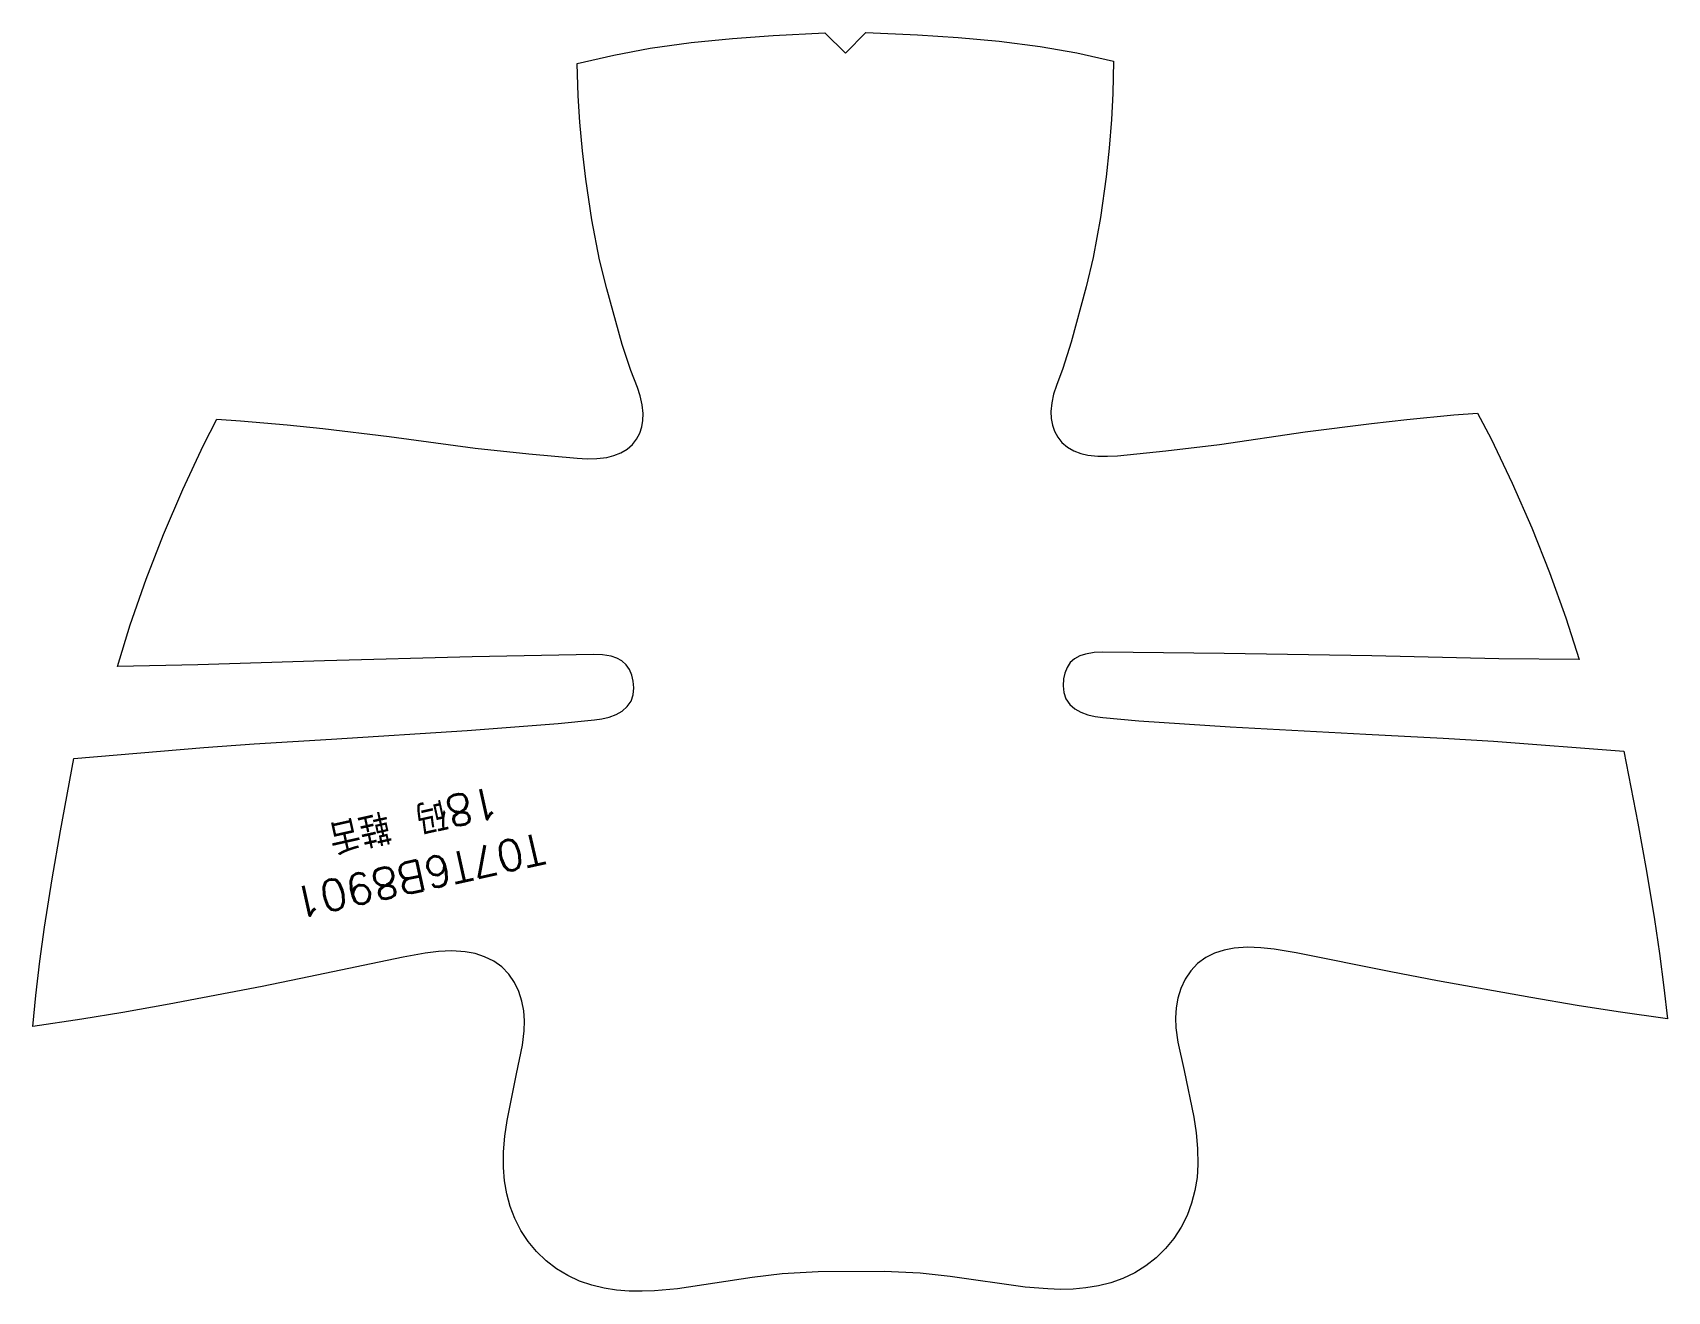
# Model space of a CAD drawing. Header units: inches. Extents: x 30 to 208, y -487 to 1000.
# Drawn here: x 30 to 189.2, y -487.1 to -364.6 of the extents above; entities that cross this region are included whole.
import ezdxf
from ezdxf.enums import TextEntityAlignment as Align

# ---------------------------------------------------------------- set-up
doc = ezdxf.new("R2010")
doc.units = ezdxf.units.IN
doc.header["$MEASUREMENT"] = 0
doc.layers.get('0').update_dxf_attribs({"lineweight": 0})
doc.styles.get("Standard").update_dxf_attribs({"font": 'txt.shx', "bigfont": 'hztxt.shx'})

msp = doc.modelspace()

# ---------------------------------------------------------------- texts
at = {"color": 6}
for s, p in [('18码 鞋舌', (67.12, -441.23)), ('T07T6B8901 ', (66.35, -446.94))]:
    msp.add_text(s, height=3, rotation=192.6315, dxfattribs=at).set_placement(p, align=Align.MIDDLE_CENTER)

# ---------------------------------------------------------------- linework, layer by layer
at = {"color": 0}
msp.add_lwpolyline([(189.17, -460.6), (184.38, -459.92), (180.39, -459.3), (175.88, -458.54), (166.8, -456.9), (162.24, -456.03), (153.03, -454.18), (150.89, -453.82), (149.59, -453.68), (148.28, -453.63), (146.98, -453.72), (146.02, -453.91), (145.09, -454.22), (144.23, -454.65), (143.44, -455.22), (142.76, -455.94), (142.21, -456.75), (141.79, -457.65), (141.51, -458.58), (141.35, -459.53), (141.29, -460.5), (141.32, -461.47), (141.51, -462.88), (142.12, -465.65), (143.06, -470.18), (143.29, -471.7), (143.44, -473.24), (143.46, -474.78), (143.38, -476.06), (143.17, -477.32), (142.85, -478.55), (142.41, -479.75), (141.83, -480.91), (141.13, -481.99), (140.32, -482.98), (139.39, -483.89), (138.39, -484.67), (137.31, -485.33), (136.17, -485.88), (134.97, -486.31), (133.77, -486.62), (132.56, -486.81), (131.33, -486.92), (130.09, -486.95), (128.86, -486.91), (126.64, -486.73), (119.33, -485.7), (116.43, -485.38), (112.91, -485.21), (106.5, -485.24), (102.99, -485.45), (100.08, -485.79), (92.79, -486.89), (90.57, -487.1), (89.34, -487.14), (88.1, -487.13), (86.87, -487.03), (85.66, -486.85), (84.46, -486.56), (83.26, -486.14), (82.11, -485.6), (81.02, -484.94), (80.01, -484.17), (79.08, -483.28), (78.25, -482.29), (77.54, -481.21), (76.96, -480.06), (76.5, -478.87), (76.17, -477.64), (75.95, -476.38), (75.85, -475.1), (75.87, -473.56), (76, -472.03), (76.21, -470.5), (77.11, -465.96), (77.69, -463.18), (77.86, -461.77), (77.89, -460.8), (77.82, -459.84), (77.65, -458.89), (77.36, -457.96), (76.94, -457.07), (76.38, -456.25), (75.69, -455.55), (74.9, -454.98), (74.02, -454.56), (73.1, -454.26), (72.13, -454.08), (70.83, -454), (69.53, -454.06), (68.23, -454.22), (66.09, -454.6), (56.9, -456.53), (52.35, -457.45), (43.29, -459.18), (38.78, -459.98), (34.79, -460.64), (30.02, -461.36), (30.32, -458.33), (30.71, -454.99), (31.16, -451.67), (31.9, -446.98), (32.72, -442.3), (34.01, -435.27), (46.69, -434.18), (51.58, -433.82), (59.11, -433.38), (72.32, -432.53), (81.19, -431.86), (84.7, -431.49), (85.43, -431.38), (86.14, -431.22), (86.82, -430.97), (87.4, -430.64), (87.9, -430.2), (88.27, -429.66), (88.48, -429.04), (88.53, -428.38), (88.47, -427.71), (88.34, -427.14), (88.13, -426.6), (87.81, -426.12), (87.38, -425.75), (86.88, -425.48), (86.33, -425.3), (85.48, -425.17), (84.62, -425.14), (72.81, -425.37), (58.43, -425.76), (46.09, -426.15), (38.26, -426.3), (39.52, -422.23), (41.06, -417.8), (42.75, -413.43), (44.62, -409.05), (46.65, -404.74), (47.94, -402.2), (50.24, -402.36), (54.8, -402.76), (58.26, -403.11), (64.71, -403.89), (73.09, -405.02), (78.31, -405.59), (83.02, -406.02), (83.99, -406.07), (84.95, -406.05), (85.9, -405.93), (86.6, -405.76), (87.27, -405.5), (87.88, -405.14), (88.42, -404.67), (88.82, -404.16), (89.12, -403.58), (89.32, -402.97), (89.43, -402.33), (89.46, -401.67), (89.37, -400.8), (89.17, -399.95), (88.9, -399.12), (88.26, -397.47), (87.41, -394.93), (85.91, -389.53), (85.21, -386.71), (84.45, -382.8), (83.87, -378.85), (83.55, -376.08), (83.29, -373.29), (83.13, -370.73), (83.02, -367.59), (86.59, -366.76), (90.15, -366.09), (94.14, -365.54), (98.16, -365.14), (102.11, -364.85), (107.13, -364.59), (109.14, -366.58), (111.13, -364.57), (116.15, -364.78), (120.11, -365.03), (124.12, -365.39), (128.12, -365.91), (131.69, -366.54), (135.26, -367.34), (135.18, -370.48), (135.05, -373.04), (134.82, -375.83), (134.52, -378.61), (133.98, -382.56), (133.26, -386.48), (132.59, -389.31), (131.14, -394.72), (130.31, -397.27), (129.69, -398.92), (129.42, -399.76), (129.23, -400.61), (129.15, -401.48), (129.19, -402.14), (129.3, -402.78), (129.51, -403.39), (129.82, -403.96), (130.22, -404.47), (130.77, -404.93), (131.38, -405.29), (132.05, -405.54), (132.75, -405.71), (133.71, -405.82), (134.67, -405.82), (135.63, -405.77), (140.34, -405.29), (145.55, -404.67), (153.92, -403.46), (160.36, -402.62), (163.82, -402.24), (168.38, -401.8), (170.67, -401.61), (172, -404.14), (174.06, -408.43), (175.97, -412.79), (177.7, -417.15), (179.29, -421.56), (180.59, -425.61), (172.76, -425.55), (160.41, -425.27), (146.03, -425.02), (134.22, -424.91), (133.36, -424.94), (132.51, -425.08), (131.96, -425.26), (131.46, -425.54), (131.04, -425.92), (130.72, -426.4), (130.51, -426.94), (130.39, -427.51), (130.34, -428.18), (130.4, -428.84), (130.61, -429.46), (130.99, -430), (131.49, -430.43), (132.07, -430.75), (132.76, -431), (133.47, -431.15), (134.2, -431.25), (137.71, -431.58), (146.59, -432.17), (159.81, -432.9), (167.34, -433.26), (172.23, -433.58), (184.92, -434.55), (186.28, -441.56), (187.14, -446.23), (187.93, -450.92), (188.41, -454.24), (188.83, -457.57), (189.17, -460.6)], close=True, dxfattribs=at)

msp.set_redraw_order([(e.dxf.handle, doc.entitydb.next_handle()) for e in msp.query("TEXT MTEXT ATTDEF DIMENSION ARC_DIMENSION")])  # texts and dimensions are drawn at this point

doc.saveas('drawing.dxf')
